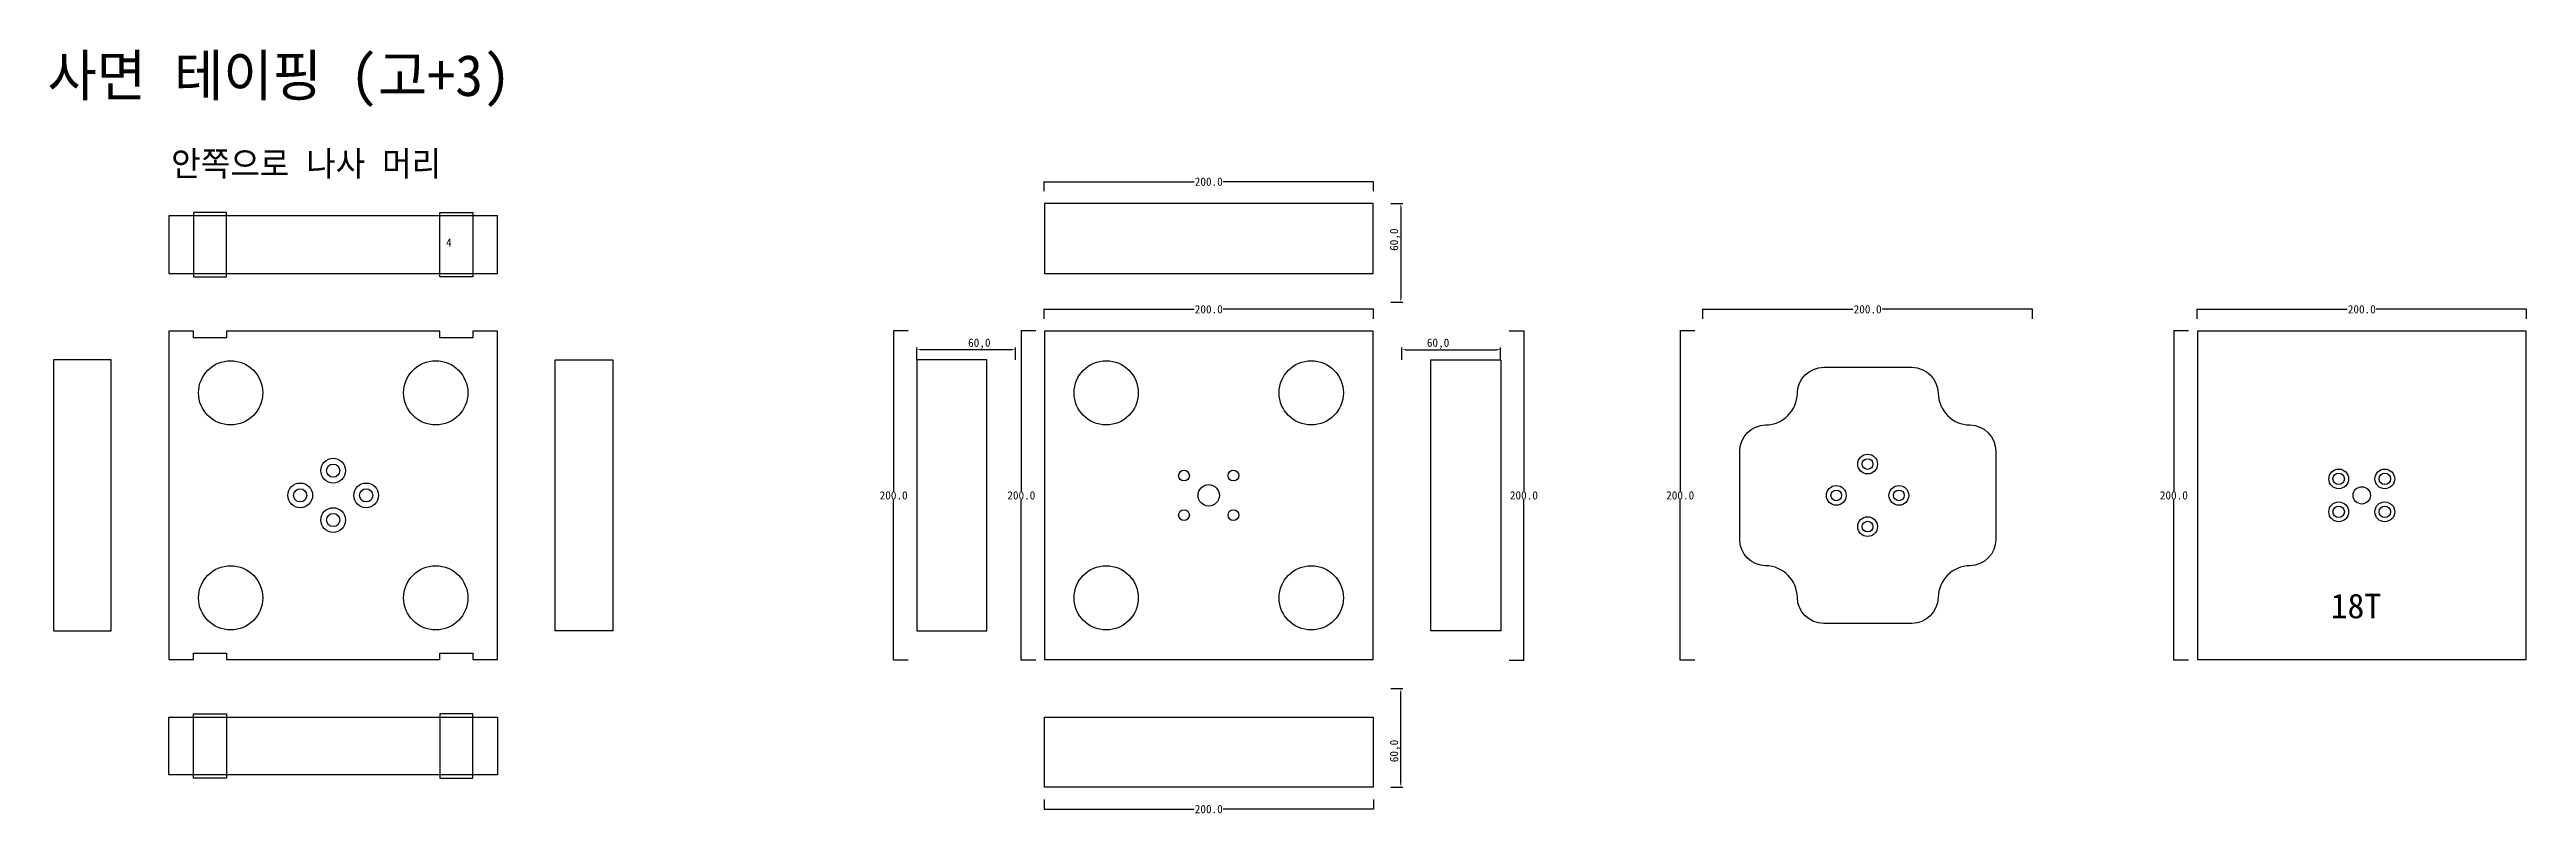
# Model space of a CAD drawing. Header units: millimetres. Extents: x 442 to 2989, y 311 to 775.
# Drawn here: x 442 to 1945, y 311 to 775 of the extents above; entities that cross this region are included whole.
import ezdxf

# ---------------------------------------------------------------- set-up
doc = ezdxf.new("R2010")
doc.units = ezdxf.units.MM
for name, color, linetype in [('TEXT', 7, 'Continuous'), ('볼트 구멍', 7, 'Continuous'), ('치구', 7, 'Continuous'), ('치수', 7, 'Continuous')]:
    doc.layers.add(name, color=color, linetype=linetype)
doc.dimstyles.new('ISO-25', dxfattribs={"dimtxt": 2.5, "dimasz": 2.5, "dimexe": 1.25, "dimexo": 0.625, "dimtad": 1, "dimtxsty": 'Standard', "dimcen": 2.5, "dimadec": 0, "dimazin": 0, "dimtfac": 1, "dimtmove": 0, "dimatfit": 3, "dimfxl": 0, "dimarcsym": 0})
doc.dimstyles.get("Standard").update_dxf_attribs({"dimtxt": 7, "dimasz": 0.18, "dimexe": 0.18, "dimexo": 0.0625, "dimgap": 0.09, "dimtad": 0, "dimtih": 1, "dimtoh": 1, "dimdec": 1, "dimzin": 0, "dimdsep": 46, "dimtxsty": 'Standard', "dimcen": 0.09, "dimadec": 0, "dimazin": 0, "dimtfac": 1, "dimtdec": 1, "dimtofl": 0, "dimtmove": 0, "dimatfit": 3, "dimfxl": 0, "dimtolj": 1, "dimtzin": 0, "dimarcsym": 0})

msp = doc.modelspace()

# ---------------------------------------------------------------- texts
at = {"layer": 'TEXT', "linetype": 'Continuous'}
msp.add_text('사면 테이핑 (고+3)', height=25, dxfattribs=at).set_placement((440.43, 746.85))
at = {"layer": 'TEXT', "color": 1}
for s, height, p in [('안쪽으로 나사 머리', 15, (515.48, 698.26)), ('4', 5, (682.39, 655.39)), ('18T', 15, (1826.52, 429.69))]:
    msp.add_text(s, height=height, dxfattribs=at).set_placement(p)

# ---------------------------------------------------------------- blocks, each defined once
blk = doc.blocks.new('*D29')
at = {"layer": 'Defpoints', "color": 0}
for p in [(1327.7, 604.3), (1327.7, 404.3), (1336.7, 404.3)]:
    blk.add_point(p, dxfattribs=at)
at = {"layer": '치수', "color": 0, "lineweight": -2}
for p, q in [((1327.8, 604.3), (1336.8, 604.3)), ((1336.7, 604.2), (1336.7, 506.9)), ((1336.7, 404.5), (1336.7, 501.7)), ((1327.8, 404.3), (1336.8, 404.3))]:
    blk.add_line(p, q, dxfattribs=at)
at = {"layer": '치수', "color": 0}
for points in [[(1336.6, 604.2), (1336.7, 604.2), (1336.7, 604.3)], [(1336.6, 404.5), (1336.7, 404.5), (1336.7, 404.3)]]:
    blk.add_solid(points, dxfattribs=at)
at = {"layer": '치수', "color": 0, "insert": (1336.7, 504.3), "char_height": 5, "attachment_point": 5}
blk.add_mtext('\\A1;200.0', dxfattribs=at)
blk = doc.blocks.new('*D30')
at = {"layer": 'Defpoints', "color": 0}
for p in [(1255.2, 387.1), (1262, 387.1), (1255.2, 327.1)]:
    blk.add_point(p, dxfattribs=at)
at = {"layer": '치수', "color": 0, "lineweight": -2}
for p, q in [((1255.9, 387.1), (1263.3, 387.1)), ((1262, 329.6), (1262, 384.6)), ((1255.9, 327.1), (1263.3, 327.1))]:
    blk.add_line(p, q, dxfattribs=at)
at = {"layer": '치수', "color": 0}
for points in [[(1261.6, 384.6), (1262.4, 384.6), (1262, 387.1)], [(1261.6, 329.6), (1262.4, 329.6), (1262, 327.1)]]:
    blk.add_solid(points, dxfattribs=at)
at = {"layer": '치수', "color": 0, "insert": (1258.5, 349.1), "char_height": 5, "attachment_point": 5, "rotation": 90}
blk.add_mtext('60,0', dxfattribs=at)
blk = doc.blocks.new('*D31')
at = {"layer": 'Defpoints', "color": 0}
for p in [(1045.4, 319.7), (1245.4, 319.7), (1245.4, 313.8)]:
    blk.add_point(p, dxfattribs=at)
at = {"layer": '치수', "color": 0, "lineweight": -2}
for p, q in [((1045.4, 319.7), (1045.4, 313.7)), ((1245.4, 319.7), (1245.4, 313.7)), ((1045.5, 313.8), (1136.5, 313.8)), ((1245.2, 313.8), (1154.2, 313.8))]:
    blk.add_line(p, q, dxfattribs=at)
at = {"layer": '치수', "color": 0}
for points in [[(1045.5, 313.9), (1045.5, 313.8), (1045.4, 313.8)], [(1245.2, 313.9), (1245.2, 313.8), (1245.4, 313.8)]]:
    blk.add_solid(points, dxfattribs=at)
at = {"layer": '치수', "color": 0, "insert": (1145.4, 313.8), "char_height": 5, "attachment_point": 5}
blk.add_mtext('\\A1;200.0', dxfattribs=at)
blk = doc.blocks.new('*D32')
at = {"layer": 'Defpoints', "color": 0}
for p in [(963, 604.3), (954.1, 404.3), (963, 404.3)]:
    blk.add_point(p, dxfattribs=at)
at = {"layer": '치수', "color": 0, "lineweight": -2}
for p, q in [((962.9, 604.3), (953.9, 604.3)), ((954.1, 604.2), (954.1, 506.9)), ((954.1, 404.5), (954.1, 501.7)), ((962.9, 404.3), (953.9, 404.3))]:
    blk.add_line(p, q, dxfattribs=at)
at = {"layer": '치수', "color": 0}
for points in [[(954, 604.2), (954.1, 604.2), (954.1, 604.3)], [(954, 404.5), (954.1, 404.5), (954.1, 404.3)]]:
    blk.add_solid(points, dxfattribs=at)
at = {"layer": '치수', "color": 0, "insert": (954.1, 504.3), "char_height": 5, "attachment_point": 5}
blk.add_mtext('\\A1;200.0', dxfattribs=at)
blk = doc.blocks.new('*D33')
at = {"layer": 'Defpoints', "color": 0}
for p in [(1040.5, 604.3), (1031.6, 404.3), (1040.5, 404.3)]:
    blk.add_point(p, dxfattribs=at)
at = {"layer": '치수', "color": 0, "lineweight": -2}
for p, q in [((1040.4, 604.3), (1031.4, 604.3)), ((1031.6, 604.2), (1031.6, 506.9)), ((1031.6, 404.5), (1031.6, 501.7)), ((1040.4, 404.3), (1031.4, 404.3))]:
    blk.add_line(p, q, dxfattribs=at)
at = {"layer": '치수', "color": 0}
for points in [[(1031.5, 604.2), (1031.6, 604.2), (1031.6, 604.3)], [(1031.5, 404.5), (1031.6, 404.5), (1031.6, 404.3)]]:
    blk.add_solid(points, dxfattribs=at)
at = {"layer": '치수', "color": 0, "insert": (1031.6, 504.3), "char_height": 5, "attachment_point": 5}
blk.add_mtext('\\A1;200.0', dxfattribs=at)
blk = doc.blocks.new('*D34')
at = {"layer": 'Defpoints', "color": 0}
for p in [(1245.4, 694.8), (1045.4, 688.9), (1245.4, 688.9)]:
    blk.add_point(p, dxfattribs=at)
at = {"layer": '치수', "color": 0, "lineweight": -2}
for p, q in [((1045.4, 689), (1045.4, 695)), ((1045.5, 694.8), (1136.5, 694.8)), ((1245.2, 694.8), (1154.2, 694.8)), ((1245.4, 689), (1245.4, 695))]:
    blk.add_line(p, q, dxfattribs=at)
at = {"layer": '치수', "color": 0}
for points in [[(1045.5, 694.9), (1045.5, 694.8), (1045.4, 694.8)], [(1245.2, 694.9), (1245.2, 694.8), (1245.4, 694.8)]]:
    blk.add_solid(points, dxfattribs=at)
at = {"layer": '치수', "color": 0, "insert": (1145.4, 694.8), "char_height": 5, "attachment_point": 5}
blk.add_mtext('\\A1;200.0', dxfattribs=at)
blk = doc.blocks.new('*D35')
at = {"layer": 'Defpoints', "color": 0}
for p in [(1245.4, 617.3), (1045.4, 611.4), (1245.4, 611.4)]:
    blk.add_point(p, dxfattribs=at)
at = {"layer": '치수', "color": 0, "lineweight": -2}
for p, q in [((1045.4, 611.5), (1045.4, 617.5)), ((1045.5, 617.3), (1136.5, 617.3)), ((1245.2, 617.3), (1154.2, 617.3)), ((1245.4, 611.5), (1245.4, 617.5))]:
    blk.add_line(p, q, dxfattribs=at)
at = {"layer": '치수', "color": 0}
for points in [[(1045.5, 617.4), (1045.5, 617.3), (1045.4, 617.3)], [(1245.2, 617.4), (1245.2, 617.3), (1245.4, 617.3)]]:
    blk.add_solid(points, dxfattribs=at)
at = {"layer": '치수', "color": 0, "insert": (1145.4, 617.3), "char_height": 5, "attachment_point": 5}
blk.add_mtext('\\A1;200.0', dxfattribs=at)
blk = doc.blocks.new('*D36')
at = {"layer": 'Defpoints', "color": 0}
for p in [(968.1, 592.8), (968.1, 586), (1028.1, 586)]:
    blk.add_point(p, dxfattribs=at)
at = {"layer": '치수', "color": 0, "lineweight": -2}
for p, q in [((968.1, 586.7), (968.1, 594.1)), ((1025.6, 592.8), (970.6, 592.8)), ((1028.1, 586.7), (1028.1, 594.1))]:
    blk.add_line(p, q, dxfattribs=at)
at = {"layer": '치수', "color": 0}
for points in [[(970.6, 593.2), (970.6, 592.4), (968.1, 592.8)], [(1025.6, 593.2), (1025.6, 592.4), (1028.1, 592.8)]]:
    blk.add_solid(points, dxfattribs=at)
at = {"layer": '치수', "color": 0, "insert": (1006.1, 596.4), "char_height": 5, "attachment_point": 5}
blk.add_mtext('60,0', dxfattribs=at)
blk = doc.blocks.new('*D37')
at = {"layer": 'Defpoints', "color": 0}
for p in [(1322.6, 592.8), (1262.6, 586), (1322.6, 586)]:
    blk.add_point(p, dxfattribs=at)
at = {"layer": '치수', "color": 0, "lineweight": -2}
for p, q in [((1262.6, 586.7), (1262.6, 594.1)), ((1265.1, 592.8), (1320.1, 592.8)), ((1322.6, 586.7), (1322.6, 594.1))]:
    blk.add_line(p, q, dxfattribs=at)
at = {"layer": '치수', "color": 0}
for points in [[(1265.1, 593.2), (1265.1, 592.4), (1262.6, 592.8)], [(1320.1, 593.2), (1320.1, 592.4), (1322.6, 592.8)]]:
    blk.add_solid(points, dxfattribs=at)
at = {"layer": '치수', "color": 0, "insert": (1284.6, 596.4), "char_height": 5, "attachment_point": 5}
blk.add_mtext('60,0', dxfattribs=at)
blk = doc.blocks.new('*D38')
at = {"layer": 'Defpoints', "color": 0}
for p in [(1255.2, 681.6), (1255.2, 621.6), (1262, 621.6)]:
    blk.add_point(p, dxfattribs=at)
at = {"layer": '치수', "color": 0, "lineweight": -2}
for p, q in [((1255.9, 681.6), (1263.3, 681.6)), ((1262, 679.1), (1262, 624.1)), ((1255.9, 621.6), (1263.3, 621.6))]:
    blk.add_line(p, q, dxfattribs=at)
at = {"layer": '치수', "color": 0}
for points in [[(1261.6, 679.1), (1262.4, 679.1), (1262, 681.6)], [(1261.6, 624.1), (1262.4, 624.1), (1262, 621.6)]]:
    blk.add_solid(points, dxfattribs=at)
at = {"layer": '치수', "color": 0, "insert": (1258.5, 659.6), "char_height": 5, "attachment_point": 5, "rotation": 90}
blk.add_mtext('60,0', dxfattribs=at)
blk = doc.blocks.new('*D41')
at = {"layer": 'Defpoints', "color": 0}
for p in [(1440.5, 604.3), (1431.6, 404.3), (1440.5, 404.3)]:
    blk.add_point(p, dxfattribs=at)
at = {"layer": '치수', "color": 0, "lineweight": -2}
for p, q in [((1440.4, 604.3), (1431.4, 604.3)), ((1431.6, 604.2), (1431.6, 506.9)), ((1431.6, 404.5), (1431.6, 501.7)), ((1440.4, 404.3), (1431.4, 404.3))]:
    blk.add_line(p, q, dxfattribs=at)
at = {"layer": '치수', "color": 0}
for points in [[(1431.5, 604.2), (1431.6, 604.2), (1431.6, 604.3)], [(1431.5, 404.5), (1431.6, 404.5), (1431.6, 404.3)]]:
    blk.add_solid(points, dxfattribs=at)
at = {"layer": '치수', "color": 0, "insert": (1431.6, 504.3), "char_height": 5, "attachment_point": 5}
blk.add_mtext('\\A1;200.0', dxfattribs=at)
blk = doc.blocks.new('*D42')
at = {"layer": 'Defpoints', "color": 0}
for p in [(1645.4, 617.3), (1445.4, 611.4), (1645.4, 611.4)]:
    blk.add_point(p, dxfattribs=at)
at = {"layer": '치수', "color": 0, "lineweight": -2}
for p, q in [((1445.4, 611.5), (1445.4, 617.5)), ((1445.5, 617.3), (1536.5, 617.3)), ((1645.2, 617.3), (1554.2, 617.3)), ((1645.4, 611.5), (1645.4, 617.5))]:
    blk.add_line(p, q, dxfattribs=at)
at = {"layer": '치수', "color": 0}
for points in [[(1445.5, 617.4), (1445.5, 617.3), (1445.4, 617.3)], [(1645.2, 617.4), (1645.2, 617.3), (1645.4, 617.3)]]:
    blk.add_solid(points, dxfattribs=at)
at = {"layer": '치수', "color": 0, "insert": (1545.4, 617.3), "char_height": 5, "attachment_point": 5}
blk.add_mtext('\\A1;200.0', dxfattribs=at)
blk = doc.blocks.new('*D43')
at = {"layer": 'Defpoints', "color": 0}
for p in [(1740.2, 604.3), (1731.3, 404.3), (1740.2, 404.3)]:
    blk.add_point(p, dxfattribs=at)
at = {"layer": '치수', "color": 0, "lineweight": -2}
for p, q in [((1740.2, 604.3), (1731.1, 604.3)), ((1731.3, 604.2), (1731.3, 506.9)), ((1731.3, 404.5), (1731.3, 501.7)), ((1740.2, 404.3), (1731.1, 404.3))]:
    blk.add_line(p, q, dxfattribs=at)
at = {"layer": '치수', "color": 0}
for points in [[(1731.3, 604.2), (1731.3, 604.2), (1731.3, 604.3)], [(1731.3, 404.5), (1731.3, 404.5), (1731.3, 404.3)]]:
    blk.add_solid(points, dxfattribs=at)
at = {"layer": '치수', "color": 0, "insert": (1731.3, 504.3), "char_height": 5, "attachment_point": 5}
blk.add_mtext('\\A1;200.0', dxfattribs=at)
blk = doc.blocks.new('*D44')
at = {"layer": 'Defpoints', "color": 0}
for p in [(1945.4, 617.3), (1745.4, 611.4), (1945.4, 611.4)]:
    blk.add_point(p, dxfattribs=at)
at = {"layer": '치수', "color": 0, "lineweight": -2}
for p, q in [((1745.4, 611.5), (1745.4, 617.5)), ((1745.5, 617.3), (1836.5, 617.3)), ((1945.2, 617.3), (1854.2, 617.3)), ((1945.4, 611.5), (1945.4, 617.5))]:
    blk.add_line(p, q, dxfattribs=at)
at = {"layer": '치수', "color": 0}
for points in [[(1745.5, 617.4), (1745.5, 617.3), (1745.4, 617.3)], [(1945.2, 617.4), (1945.2, 617.3), (1945.4, 617.3)]]:
    blk.add_solid(points, dxfattribs=at)
at = {"layer": '치수', "color": 0, "insert": (1845.4, 617.3), "char_height": 5, "attachment_point": 5}
blk.add_mtext('\\A1;200.0', dxfattribs=at)

# ---------------------------------------------------------------- dimensions: what is measured, and where the dimension line sits
at = {"layer": '치수', "color": 4}
for base, p1, p2, picture, middle in [((1245.36, 694.83), (1045.36, 688.94), (1245.36, 688.94), '*D34', (1145.36, 694.83)), ((1245.36, 617.33), (1045.36, 611.44), (1245.36, 611.44), '*D35', (1145.36, 617.33)), ((1645.36, 617.33), (1445.36, 611.44), (1645.36, 611.44), '*D42', (1545.36, 617.33)), ((1945.36, 617.33), (1745.36, 611.44), (1945.36, 611.44), '*D44', (1845.36, 617.33)), ((1245.36, 313.85), (1045.36, 319.73), (1245.36, 319.73), '*D31', (1145.36, 313.85))]:
    dim = msp.add_linear_dim(base=base, p1=p1, p2=p2, dimstyle='Standard', override={"dimtxt": 5}, dxfattribs=at)
    dim.commit()
    dim.dimension.update_dxf_attribs({"geometry": picture, "text_midpoint": middle})
for base, p1, p2, angle, picture, middle in [((1262.01, 621.59), (1255.23, 681.59), (1255.23, 621.59), 270, '*D38', (1262.01, 659.59)), ((968.11, 592.81), (1028.11, 586.04), (968.11, 586.04), 180, '*D36', (1006.11, 592.81)), ((1262.01, 387.09), (1255.23, 327.09), (1255.23, 387.09), 90, '*D30', (1262.01, 349.09))]:
    dim = msp.add_linear_dim(base=base, p1=p1, p2=p2, angle=angle, dimstyle='ISO-25', override={"dimtxt": 5, "dimdec": 1, "dimzin": 0, "dimtdec": 1}, dxfattribs=at)
    dim.commit()
    dim.dimension.update_dxf_attribs({"geometry": picture, "text_midpoint": middle, "dimtype": 160})
for base, p1, p2, picture, middle in [((954.06, 404.34), (962.97, 604.34), (962.97, 404.34), '*D32', (954.06, 504.34)), ((1031.56, 404.34), (1040.47, 604.34), (1040.47, 404.34), '*D33', (1031.56, 504.34)), ((1336.65, 404.34), (1327.75, 604.34), (1327.75, 404.34), '*D29', (1336.65, 504.34)), ((1431.56, 404.34), (1440.47, 604.34), (1440.47, 404.34), '*D41', (1431.56, 504.34)), ((1731.31, 404.34), (1740.22, 604.34), (1740.22, 404.34), '*D43', (1731.31, 504.34))]:
    dim = msp.add_linear_dim(base=base, p1=p1, p2=p2, angle=90, dimstyle='Standard', override={"dimtxt": 5}, dxfattribs=at)
    dim.commit()
    dim.dimension.update_dxf_attribs({"geometry": picture, "text_midpoint": middle})
dim = msp.add_linear_dim(base=(1322.61, 592.81), p1=(1262.61, 586.04), p2=(1322.61, 586.04), dimstyle='ISO-25', override={"dimtxt": 5, "dimdec": 1, "dimzin": 0, "dimtdec": 1}, dxfattribs=at)
dim.commit()
dim.dimension.update_dxf_attribs({"geometry": '*D37', "text_midpoint": (1284.61, 592.81), "dimtype": 160})

# ---------------------------------------------------------------- linework, layer by layer
at = {"layer": '볼트 구멍', "color": 2}
for centre in [(613.83, 519.34), (593.83, 504.34), (633.83, 504.34), (613.83, 489.34)]:
    msp.add_circle(centre, 7.5, dxfattribs=at)
at = {"layer": '볼트 구멍', "color": 6}
for centre in [(1545.36, 523.34), (1831.36, 514.34), (1859.36, 514.34), (1526.36, 504.34), (1564.36, 504.34), (1831.36, 494.34), (1859.36, 494.34), (1545.36, 485.34)]:
    msp.add_circle(centre, 6, dxfattribs=at)
at = {"layer": '볼트 구멍', "color": 3}
for centre, radius in [((1545.36, 523.34), 3.25), ((613.83, 519.34), 4), ((1130.36, 516.34), 3.25), ((1160.36, 516.34), 3.25), ((1831.36, 514.34), 3.5), ((1859.36, 514.34), 3.5), ((593.83, 504.34), 4), ((633.83, 504.34), 4), ((1145.36, 504.34), 6.5), ((1526.36, 504.34), 3.25), ((1564.36, 504.34), 3.25), ((1831.36, 494.34), 3.5), ((1845.36, 504.34), 5.25), ((1859.36, 494.34), 3.5), ((613.83, 489.34), 4), ((1130.36, 492.34), 3.25), ((1160.36, 492.34), 3.25), ((1545.36, 485.34), 3.25)]:
    msp.add_circle(centre, radius, dxfattribs=at)
at = {"layer": '치구'}
for points in [[(1245.11, 639.09), (1245.11, 681.59), (1045.61, 681.59), (1045.61, 639.09)], [(514.08, 639.09), (713.58, 639.09), (713.58, 674.09), (514.08, 674.09)], [(514.08, 404.59), (529.08, 404.59), (529.08, 408.59), (549.08, 408.59), (549.08, 404.59), (678.58, 404.59), (678.58, 408.59), (698.58, 408.59), (698.58, 404.59), (713.58, 404.59), (713.58, 604.09), (698.58, 604.09), (698.58, 600.09), (678.58, 600.09), (678.58, 604.09), (549.08, 604.09), (549.08, 600.09), (529.08, 600.09), (529.08, 604.09), (514.08, 604.09)], [(1045.61, 604.09), (1045.61, 404.59), (1245.11, 404.59), (1245.11, 604.09)], [(1745.61, 604.09), (1745.61, 404.59), (1945.11, 404.59), (1945.11, 604.09)], [(479.08, 586.69), (444.08, 586.69), (444.08, 421.99), (479.08, 421.99)], [(748.58, 586.69), (783.58, 586.69), (783.58, 421.99), (748.58, 421.99)], [(1010.61, 586.69), (968.11, 586.69), (968.11, 421.99), (1010.61, 421.99)], [(1280.11, 586.69), (1322.61, 586.69), (1322.61, 421.99), (1280.11, 421.99)], [(514.08, 369.59), (713.58, 369.59), (713.58, 334.59), (514.08, 334.59)], [(1245.11, 369.59), (1245.11, 327.09), (1045.61, 327.09), (1045.61, 369.59)]]:
    msp.add_lwpolyline(points, close=True, dxfattribs=at)
at = {"layer": '치구', "color": 1}
for points in [[(529.08, 637.09), (549.08, 637.09), (549.08, 676.08), (529.08, 676.08)], [(698.58, 637.09), (678.58, 637.09), (678.58, 676.08), (698.58, 676.08)], [(529.08, 371.59), (549.08, 371.59), (549.08, 332.59), (529.08, 332.59)], [(698.58, 371.59), (678.58, 371.59), (678.58, 332.59), (698.58, 332.59)]]:
    msp.add_lwpolyline(points, close=True, dxfattribs=at)
at = {"layer": '치구'}
msp.add_lwpolyline([(1502.71, 566.31, -0.4100942), (1518.71, 582.09), (1572.21, 582.09, -0.4100942), (1588.21, 566.31, 0.4059866), (1607.43, 547.09, -0.4100942), (1623.21, 531.09), (1623.21, 477.58, -0.4100942), (1607.43, 461.59, 0.4059866), (1588.21, 442.36, -0.4100942), (1572.21, 426.59), (1518.71, 426.59, -0.4100942), (1502.71, 442.36, 0.4059866), (1483.48, 461.59, -0.4100942), (1467.71, 477.58), (1467.71, 531.09, -0.4100942), (1483.48, 547.09, 0.4059866)], format="xyb", close=True, dxfattribs=at)
for centre in [(551.58, 566.59), (676.08, 566.59), (1083.11, 566.59), (1207.61, 566.59), (551.58, 442.09), (676.08, 442.09), (1083.11, 442.09), (1207.61, 442.09)]:
    msp.add_circle(centre, 19.5, dxfattribs=at)

msp.set_redraw_order([(e.dxf.handle, doc.entitydb.next_handle()) for e in msp.query("TEXT MTEXT ATTDEF DIMENSION ARC_DIMENSION")])  # texts and dimensions are drawn at this point

doc.saveas('drawing.dxf')
